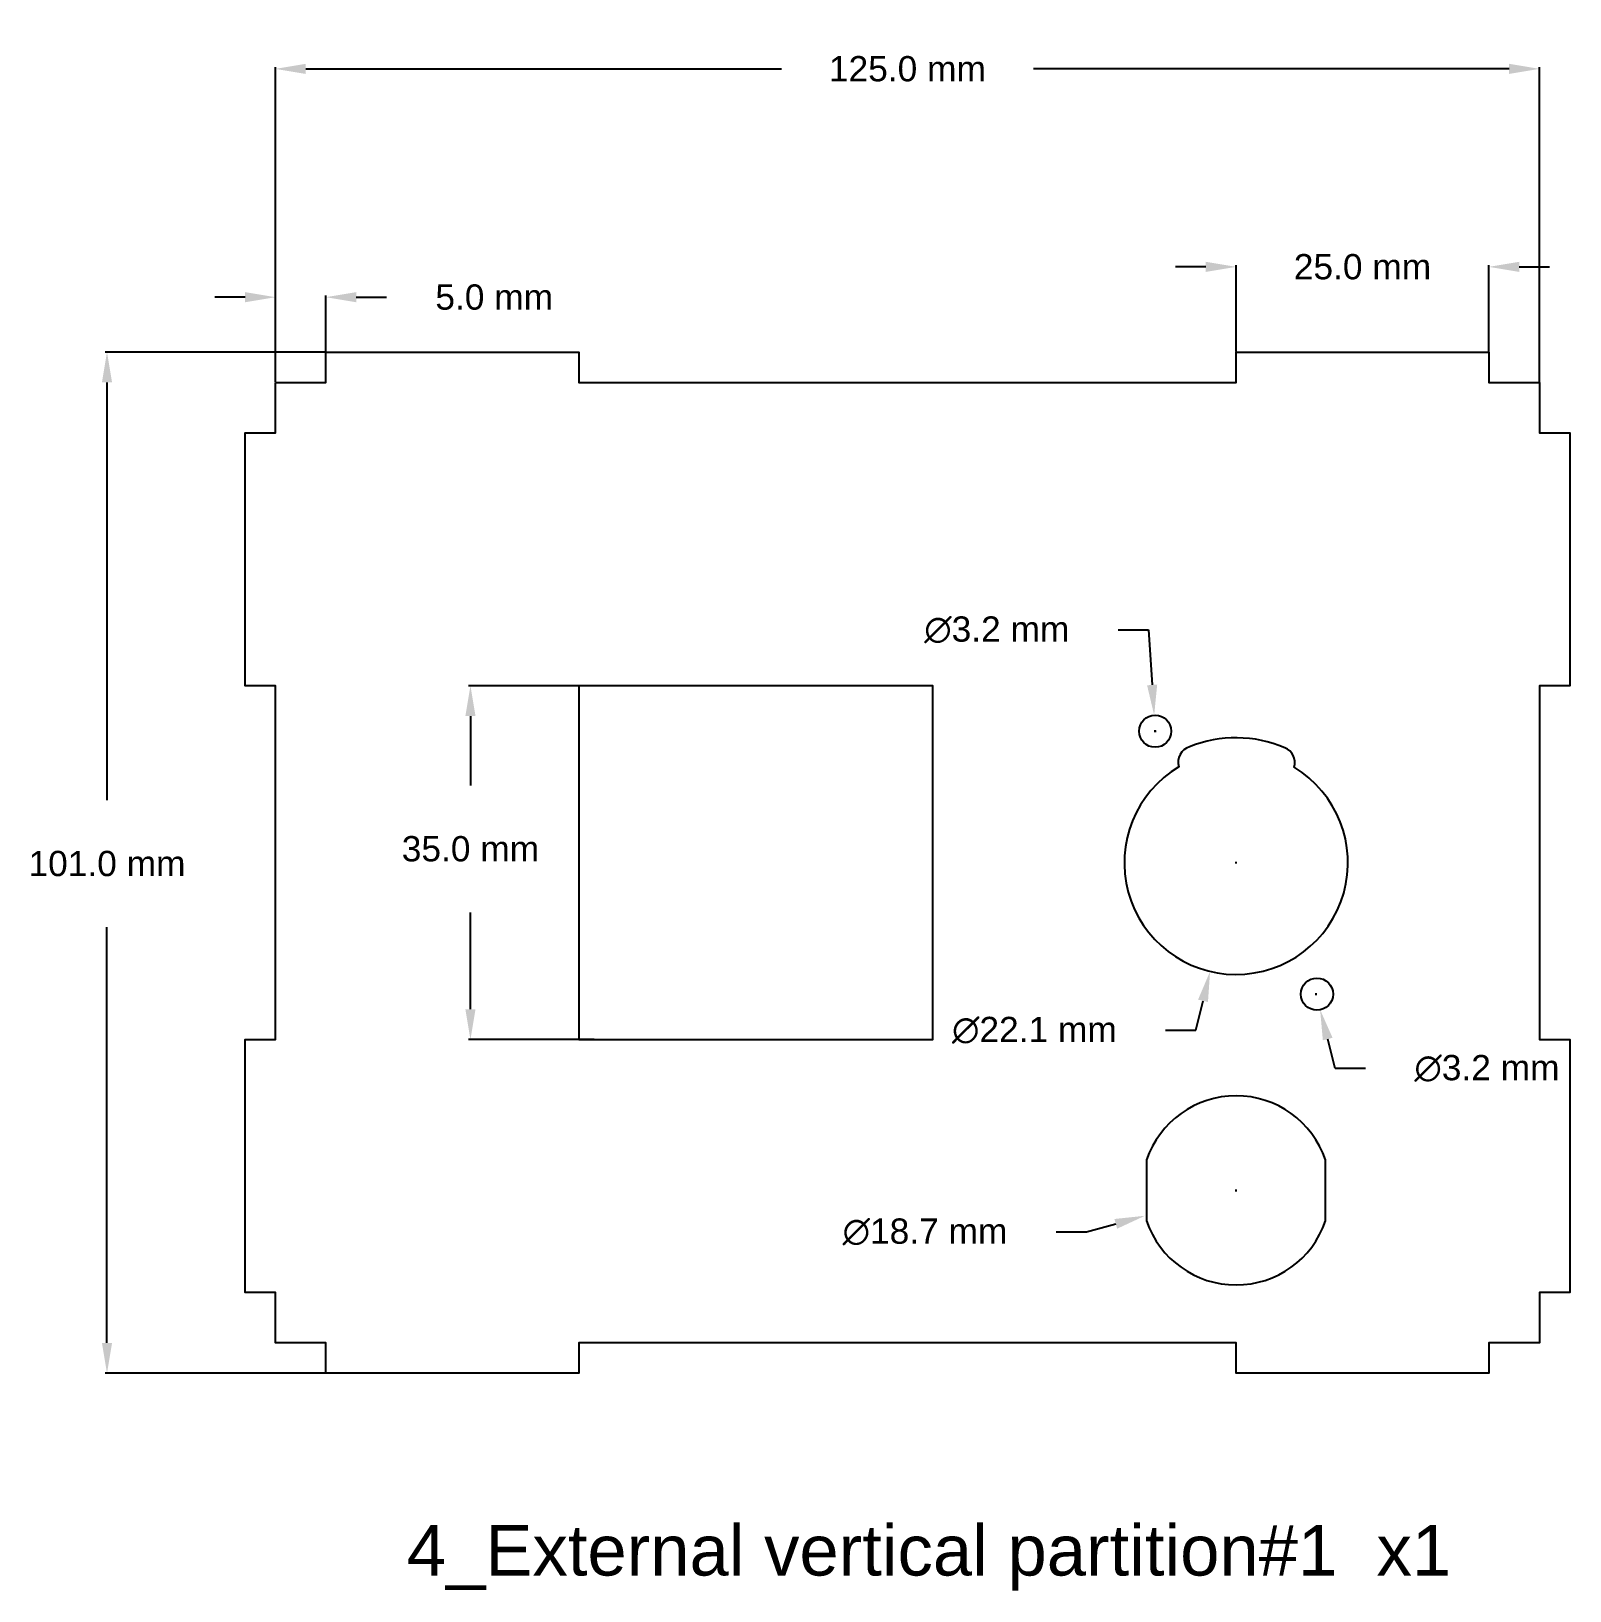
# Model space of a CAD drawing. Header units: millimetres. Extents: x 2079746 to 2081290, y 146816 to 151031.
# Drawn here: x 2080158.4 to 2080310.5, y 150322.3 to 150476.5 of the extents above; entities that cross this region are included whole.
import ezdxf

# ---------------------------------------------------------------- set-up
doc = ezdxf.new("R2010")
doc.units = ezdxf.units.MM
doc.header["$MEASUREMENT"] = 0
doc.layers.add('2.0_Components + Annotation', color=7, linetype='Continuous')
doc.layers.add('2.1_Components', color=7, linetype='Continuous')
doc.styles.get("Standard").update_dxf_attribs({"font": 'arial.ttf'})
doc.dimstyles.get("Standard").update_dxf_attribs({"dimtxt": 0.18, "dimasz": 0.18, "dimexe": 0.18, "dimexo": 0.0625, "dimgap": 0.09, "dimtad": 0, "dimtih": 1, "dimtoh": 1, "dimdec": 4, "dimzin": 0, "dimdsep": 46, "dimtxsty": 'Standard', "dimcen": 0.09, "dimadec": 0, "dimazin": 0, "dimtfac": 1, "dimtdec": 4, "dimtofl": 0, "dimtmove": 0, "dimatfit": 3, "dimfxl": 0, "dimtolj": 1, "dimtzin": 0, "dimarcsym": 0})

msp = doc.modelspace()

# ---------------------------------------------------------------- texts
at = {"layer": '2.0_Components + Annotation', "color": 0, "insert": (2080195.5, 150328.82), "char_height": 5, "attachment_point": 1}
msp.add_mtext_dynamic_manual_height_columns('{\\C256;4_External vertical partition#1  x1  }', width=109.7056, gutter_width=301.89, heights=[4.98], dxfattribs=at)

# ---------------------------------------------------------------- blocks, each defined once
blk = doc.blocks.new('*D9')
at = {"layer": '2.0_Components + Annotation', "color": 0, "lineweight": -2}
for p, q in [((2080182.5, 150441.88), (2080182.5, 150473)), ((2080185.5, 150472.82), (2080232.54, 150472.82)), ((2080304.5, 150472.82), (2080257.46, 150472.82)), ((2080307.5, 150441.88), (2080307.5, 150473))]:
    blk.add_line(p, q, dxfattribs=at)
at = {"layer": '2.0_Components + Annotation', "color": 0}
for points in [[(2080185.5, 150473.32), (2080185.5, 150472.32), (2080182.5, 150472.82)], [(2080304.5, 150473.32), (2080304.5, 150472.32), (2080307.5, 150472.82)]]:
    blk.add_solid(points, dxfattribs=at)
at = {"layer": 'Defpoints', "color": 0}
for p in [(2080182.5, 150472.82), (2080182.5, 150441.82), (2080307.5, 150441.82)]:
    blk.add_point(p, dxfattribs=at)
at = {"layer": '2.0_Components + Annotation', "color": 0, "insert": (2080245, 150472.82), "char_height": 2.5, "attachment_point": 5}
blk.add_mtext('\\A1;125.0 mm', dxfattribs=at)
blk = doc.blocks.new('*D10')
at = {"layer": '2.0_Components + Annotation', "color": 0, "lineweight": -2}
for p, q in [((2080187.44, 150444.82), (2080165.67, 150444.82)), ((2080165.85, 150441.82), (2080165.85, 150400.5)), ((2080165.85, 150346.82), (2080165.85, 150387.94)), ((2080187.44, 150343.82), (2080165.67, 150343.82))]:
    blk.add_line(p, q, dxfattribs=at)
at = {"layer": '2.0_Components + Annotation', "color": 0}
for points in [[(2080165.35, 150441.82), (2080166.35, 150441.82), (2080165.85, 150444.82)], [(2080165.35, 150346.82), (2080166.35, 150346.82), (2080165.85, 150343.82)]]:
    blk.add_solid(points, dxfattribs=at)
at = {"layer": 'Defpoints', "color": 0}
for p in [(2080187.5, 150444.82), (2080165.85, 150343.82), (2080187.5, 150343.82)]:
    blk.add_point(p, dxfattribs=at)
at = {"layer": '2.0_Components + Annotation', "color": 0, "insert": (2080165.85, 150394.22), "char_height": 2.5, "attachment_point": 5}
blk.add_mtext('\\A1;101.0 mm', dxfattribs=at)
blk = doc.blocks.new('*D11')
at = {"layer": '2.0_Components + Annotation', "color": 0, "lineweight": -2}
for p, q in [((2080179.5, 150450.24), (2080176.5, 150450.24)), ((2080182.5, 150441.88), (2080182.5, 150450.42)), ((2080187.5, 150441.88), (2080187.5, 150450.42)), ((2080190.5, 150450.24), (2080193.5, 150450.24))]:
    blk.add_line(p, q, dxfattribs=at)
at = {"layer": '2.0_Components + Annotation', "color": 0}
for points in [[(2080179.5, 150450.74), (2080179.5, 150449.74), (2080182.5, 150450.24)], [(2080190.5, 150450.74), (2080190.5, 150449.74), (2080187.5, 150450.24)]]:
    blk.add_solid(points, dxfattribs=at)
at = {"layer": 'Defpoints', "color": 0}
for p in [(2080187.5, 150450.24), (2080182.5, 150441.82), (2080187.5, 150441.82)]:
    blk.add_point(p, dxfattribs=at)
at = {"layer": '2.0_Components + Annotation', "color": 0, "insert": (2080204.14, 150450.24), "char_height": 2.5, "attachment_point": 5}
blk.add_mtext('\\A1;5.0 mm', dxfattribs=at)
blk = doc.blocks.new('*D12')
at = {"layer": '2.0_Components + Annotation', "color": 0, "lineweight": -2}
for p, q in [((2080274.5, 150453.24), (2080271.5, 150453.24)), ((2080277.5, 150444.88), (2080277.5, 150453.42)), ((2080302.5, 150444.88), (2080302.5, 150453.42)), ((2080305.5, 150453.24), (2080308.5, 150453.24))]:
    blk.add_line(p, q, dxfattribs=at)
at = {"layer": '2.0_Components + Annotation', "color": 0}
for points in [[(2080274.5, 150453.74), (2080274.5, 150452.74), (2080277.5, 150453.24)], [(2080305.5, 150453.74), (2080305.5, 150452.74), (2080302.5, 150453.24)]]:
    blk.add_solid(points, dxfattribs=at)
at = {"layer": 'Defpoints', "color": 0}
for p in [(2080302.5, 150453.24), (2080277.5, 150444.82), (2080302.5, 150444.82)]:
    blk.add_point(p, dxfattribs=at)
at = {"layer": '2.0_Components + Annotation', "color": 0, "insert": (2080290, 150453.24), "char_height": 2.5, "attachment_point": 5}
blk.add_mtext('\\A1;25.0 mm', dxfattribs=at)
blk = doc.blocks.new('*D13')
at = {"layer": '2.0_Components + Annotation', "color": 0, "lineweight": -2}
for p, q in [((2080277.41, 150394.32), (2080277.59, 150394.32)), ((2080277.5, 150394.23), (2080277.5, 150394.41)), ((2080273.53, 150377.74), (2080274.23, 150380.65)), ((2080270.53, 150377.74), (2080273.53, 150377.74))]:
    blk.add_line(p, q, dxfattribs=at)
at = {"layer": '2.0_Components + Annotation', "color": 0}
blk.add_solid([(2080273.74, 150380.77), (2080274.72, 150380.54), (2080274.93, 150383.57)], dxfattribs=at)
at = {"layer": 'Defpoints', "color": 0}
for p in [(2080280.07, 150405.07), (2080274.93, 150383.57)]:
    blk.add_point(p, dxfattribs=at)
at = {"layer": '2.0_Components + Annotation', "color": 0, "insert": (2080257.56, 150377.74), "char_height": 2.5, "attachment_point": 5}
blk.add_mtext('\\A1;∅22.1 mm', dxfattribs=at)
blk = doc.blocks.new('*D14')
at = {"layer": '2.0_Components + Annotation', "color": 0, "lineweight": -2}
for p, q in [((2080214.02, 150411.82), (2080201.61, 150411.82)), ((2080201.79, 150408.82), (2080201.79, 150401.95)), ((2080201.79, 150379.82), (2080201.79, 150389.4)), ((2080214.02, 150376.82), (2080201.61, 150376.82))]:
    blk.add_line(p, q, dxfattribs=at)
at = {"layer": '2.0_Components + Annotation', "color": 0}
for points in [[(2080201.29, 150408.82), (2080202.29, 150408.82), (2080201.79, 150411.82)], [(2080201.29, 150379.82), (2080202.29, 150379.82), (2080201.79, 150376.82)]]:
    blk.add_solid(points, dxfattribs=at)
at = {"layer": 'Defpoints', "color": 0}
for p in [(2080214.09, 150411.82), (2080201.79, 150376.82), (2080214.09, 150376.82)]:
    blk.add_point(p, dxfattribs=at)
at = {"layer": '2.0_Components + Annotation', "color": 0, "insert": (2080201.79, 150395.68), "char_height": 2.5, "attachment_point": 5}
blk.add_mtext('\\A1;35.0 mm', dxfattribs=at)
blk = doc.blocks.new('*D15')
at = {"layer": '2.0_Components + Annotation', "color": 0, "lineweight": -2}
for p, q in [((2080265.84, 150417.34), (2080268.84, 150417.34)), ((2080268.84, 150417.34), (2080269.2, 150411.9)), ((2080269.41, 150407.32), (2080269.59, 150407.32)), ((2080269.5, 150407.23), (2080269.5, 150407.41))]:
    blk.add_line(p, q, dxfattribs=at)
at = {"layer": '2.0_Components + Annotation', "color": 0}
blk.add_solid([(2080269.7, 150411.93), (2080268.7, 150411.86), (2080269.4, 150408.9)], dxfattribs=at)
at = {"layer": 'Defpoints', "color": 0}
for p in [(2080269.4, 150408.9), (2080269.6, 150405.73)]:
    blk.add_point(p, dxfattribs=at)
at = {"layer": '2.0_Components + Annotation', "color": 0, "insert": (2080253.84, 150417.34), "char_height": 2.5, "attachment_point": 5}
blk.add_mtext('\\A1;∅3.2 mm', dxfattribs=at)
blk = doc.blocks.new('*D16')
at = {"layer": '2.0_Components + Annotation', "color": 0, "lineweight": -2}
for p, q in [((2080285.32, 150381.32), (2080285.5, 150381.32)), ((2080285.41, 150381.23), (2080285.41, 150381.41)), ((2080287.31, 150373.97), (2080286.56, 150376.88)), ((2080290.31, 150373.97), (2080287.31, 150373.97))]:
    blk.add_line(p, q, dxfattribs=at)
at = {"layer": '2.0_Components + Annotation', "color": 0}
blk.add_solid([(2080287.04, 150377), (2080286.08, 150376.75), (2080285.81, 150379.78)], dxfattribs=at)
at = {"layer": 'Defpoints', "color": 0}
for p in [(2080285.01, 150382.86), (2080285.81, 150379.78)]:
    blk.add_point(p, dxfattribs=at)
at = {"layer": '2.0_Components + Annotation', "color": 0, "insert": (2080302.31, 150373.97), "char_height": 2.5, "attachment_point": 5}
blk.add_mtext('\\A1;∅3.2 mm', dxfattribs=at)
blk = doc.blocks.new('*D17')
at = {"layer": '2.0_Components + Annotation', "color": 0, "lineweight": -2}
for p, q in [((2080277.41, 150361.91), (2080277.59, 150361.91)), ((2080277.5, 150361.82), (2080277.5, 150362)), ((2080259.71, 150357.8), (2080262.71, 150357.8)), ((2080262.71, 150357.8), (2080265.6, 150358.6))]:
    blk.add_line(p, q, dxfattribs=at)
at = {"layer": '2.0_Components + Annotation', "color": 0}
blk.add_solid([(2080265.47, 150359.08), (2080265.74, 150358.12), (2080268.49, 150359.4)], dxfattribs=at)
at = {"layer": 'Defpoints', "color": 0}
for p in [(2080286.51, 150364.41), (2080268.49, 150359.4)]:
    blk.add_point(p, dxfattribs=at)
at = {"layer": '2.0_Components + Annotation', "color": 0, "insert": (2080246.74, 150357.8), "char_height": 2.5, "attachment_point": 5}
blk.add_mtext('\\A1;∅18.7 mm', dxfattribs=at)

# ---------------------------------------------------------------- dimensions: what is measured, and where the dimension line sits
at = {"layer": '2.0_Components + Annotation', "color": 0}
for base, p1, p2, picture, middle in [((2080182.5, 150472.82), (2080307.5, 150441.82), (2080182.5, 150441.82), '*D9', (2080245, 150472.82)), ((2080187.5, 150450.24), (2080182.5, 150441.82), (2080187.5, 150441.82), '*D11', (2080204.14, 150450.24))]:
    dim = msp.add_linear_dim(base=base, p1=p1, p2=p2, dimstyle='Standard', override={"dimtxt": 2.5, "dimasz": 3, "dimgap": 5, "dimdec": 1, "dimpost": ' mm'}, dxfattribs=at)
    dim.commit()
    dim.dimension.update_dxf_attribs({"geometry": picture, "text_midpoint": middle})
dim = msp.add_linear_dim(base=(2080302.5, 150453.24), p1=(2080277.5, 150444.82), p2=(2080302.5, 150444.82), dimstyle='Standard', override={"dimtxt": 2.5, "dimasz": 3, "dimgap": 5, "dimdec": 1, "dimpost": ' mm'}, dxfattribs=at)
dim.commit()
dim.dimension.update_dxf_attribs({"geometry": '*D12', "text_midpoint": (2080290, 150453.24), "dimtype": 160})
for base, p1, p2, picture, middle in [((2080165.85, 150343.82), (2080187.5, 150444.82), (2080187.5, 150343.82), '*D10', (2080165.85, 150394.22)), ((2080201.79, 150376.82), (2080214.09, 150411.82), (2080214.09, 150376.82), '*D14', (2080201.79, 150395.68))]:
    dim = msp.add_linear_dim(base=base, p1=p1, p2=p2, angle=90, dimstyle='Standard', override={"dimtxt": 2.5, "dimasz": 3, "dimgap": 5, "dimdec": 1, "dimpost": ' mm'}, dxfattribs=at)
    dim.commit()
    dim.dimension.update_dxf_attribs({"geometry": picture, "text_midpoint": middle, "dimtype": 160})
dim = msp.add_diameter_dim_2p(p1=(2080269.6, 150405.73), p2=(2080269.4, 150408.9), dimstyle='Standard', override={"dimtxt": 2.5, "dimasz": 3, "dimgap": 5, "dimdec": 1, "dimpost": ' mm'}, dxfattribs=at)
dim.commit()
dim.dimension.update_dxf_attribs({"geometry": '*D15', "text_midpoint": (2080253.84, 150417.34), "dimtype": 163})
for p1, p2, picture, middle in [((2080280.07, 150405.07), (2080274.93, 150383.57), '*D13', (2080257.56, 150377.74)), ((2080285.01, 150382.86), (2080285.81, 150379.78), '*D16', (2080302.31, 150373.97)), ((2080286.51, 150364.41), (2080268.49, 150359.4), '*D17', (2080246.74, 150357.8))]:
    dim = msp.add_diameter_dim_2p(p1=p1, p2=p2, dimstyle='Standard', override={"dimtxt": 2.5, "dimasz": 3, "dimgap": 5, "dimdec": 1, "dimpost": ' mm'}, dxfattribs=at)
    dim.commit()
    dim.dimension.update_dxf_attribs({"geometry": picture, "text_midpoint": middle})

# ---------------------------------------------------------------- linework, layer by layer
at = {"layer": '2.0_Components + Annotation', "color": 0}
msp.add_lwpolyline([(2080212.5, 150376.82), (2080247.5, 150376.82), (2080247.5, 150411.82), (2080212.5, 150411.82)], close=True, dxfattribs=at)
msp.add_lwpolyline([(2080282.31, 150405.69, 0.197953), (2080272.9, 150405.78, 0.411476), (2080271.84, 150403.81, 3.596844), (2080283.25, 150403.76, 0.391324)], format="xyb", close=True, dxfattribs=at)
for centre in [(2080269.5, 150407.32), (2080285.5, 150381.32)]:
    msp.add_circle(centre, 1.59, dxfattribs=at)
at = {"layer": '2.1_Components', "color": 0}
msp.add_lwpolyline([(2080182.5, 150441.82), (2080187.5, 150441.82), (2080187.5, 150444.82), (2080212.5, 150444.82), (2080212.5, 150441.82), (2080277.5, 150441.82), (2080277.5, 150444.82), (2080302.5, 150444.82), (2080302.5, 150441.82), (2080307.5, 150441.82), (2080307.5, 150436.82), (2080310.5, 150436.82), (2080310.5, 150411.82), (2080307.5, 150411.82), (2080307.5, 150376.82), (2080310.5, 150376.82), (2080310.5, 150351.82), (2080307.5, 150351.82), (2080307.5, 150346.82), (2080302.5, 150346.82), (2080302.5, 150343.82), (2080277.5, 150343.82), (2080277.5, 150346.82), (2080212.5, 150346.82), (2080212.5, 150343.82), (2080187.5, 150343.82), (2080187.5, 150346.82), (2080182.5, 150346.82), (2080182.5, 150351.82), (2080179.5, 150351.82), (2080179.5, 150376.82), (2080182.5, 150376.82), (2080182.5, 150411.82), (2080179.5, 150411.82), (2080179.5, 150436.82), (2080182.5, 150436.82)], close=True, dxfattribs=at)
at = {"layer": '2.1_Components'}
msp.add_lwpolyline([(2080268.65, 150364.93), (2080268.65, 150358.89, 0.715636), (2080286.35, 150358.89), (2080286.35, 150364.93, 0.715636)], format="xyb", close=True, dxfattribs=at)

msp.set_redraw_order([(e.dxf.handle, doc.entitydb.next_handle()) for e in msp.query("TEXT MTEXT ATTDEF DIMENSION ARC_DIMENSION")])  # texts and dimensions are drawn at this point

doc.saveas('drawing.dxf')
